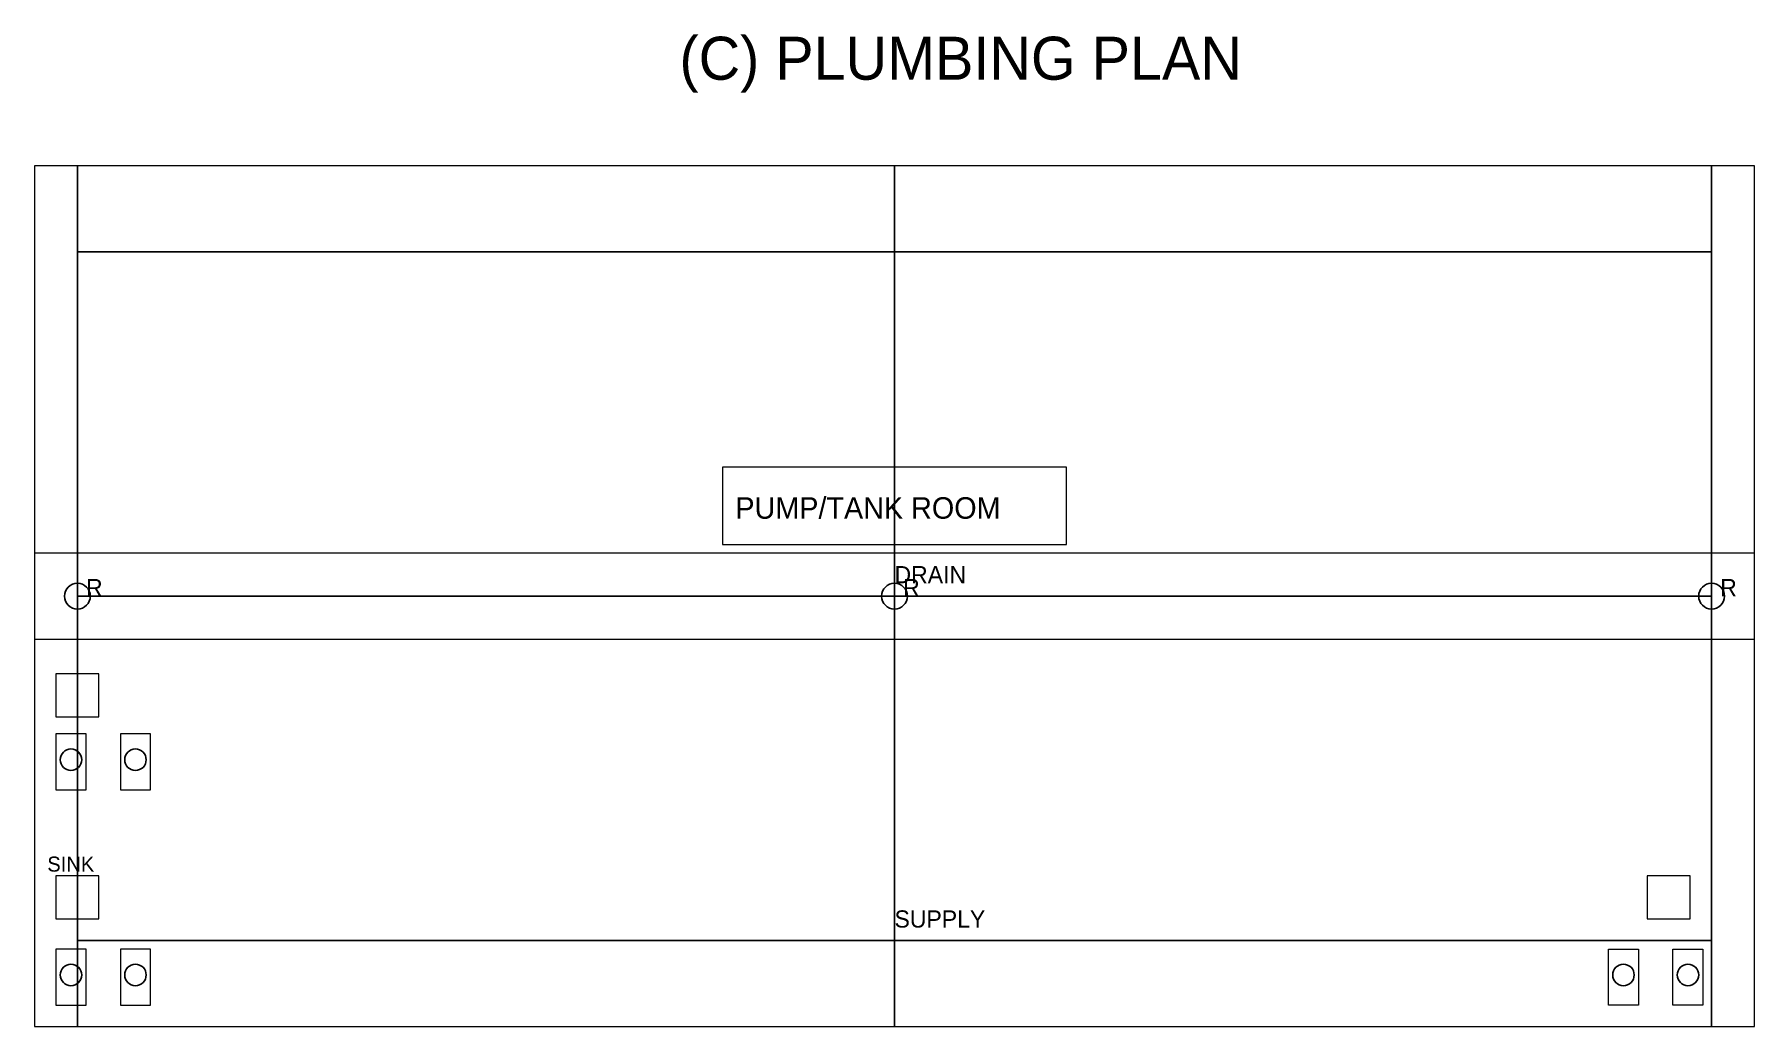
# Model space of a CAD drawing. Header units: metres. Extents: x -4 to 195, y -23 to 23.
# Drawn here: x 100 to 140, y 0 to 23.05 of the extents above; entities that cross this region are included whole.
import ezdxf

# ---------------------------------------------------------------- set-up
doc = ezdxf.new("R2010")
doc.units = ezdxf.units.M
for name, color, linetype in [('P-DRAIN', 6, 'Continuous'), ('P-FIXTURE', 4, 'Continuous'), ('P-RISER', 1, 'Continuous'), ('P-TANK', 3, 'Continuous'), ('P-TEXT', 7, 'Continuous'), ('P-WATER', 5, 'Continuous')]:
    doc.layers.add(name, color=color, linetype=linetype)

msp = doc.modelspace()

# ---------------------------------------------------------------- texts
at = {"layer": 'P-TEXT'}
for s, height, p in [('(C) PLUMBING PLAN', 1, (115, 22)), ('PUMP/TANK ROOM', 0.5, (116.3, 11.8)), ('R', 0.4, (101.2, 10)), ('DRAIN', 0.4, (120, 10.3)), ('R', 0.4, (120.2, 10)), ('R', 0.4, (139.2, 10)), ('SINK', 0.35, (100.3, 3.6)), ('SUPPLY', 0.4, (120, 2.3))]:
    msp.add_text(s, height=height, dxfattribs=at).set_placement(p)

# ---------------------------------------------------------------- linework, layer by layer
at = {"layer": 'P-DRAIN'}
msp.add_line((101, 10), (139, 10), dxfattribs=at)
at = {"layer": 'P-FIXTURE', "lineweight": 0}
for points in [[(100.5, 7.2), (101.5, 7.2), (101.5, 8.2), (100.5, 8.2), (100.5, 7.2)], [(100.5, 5.5), (101.2, 5.5), (101.2, 6.8), (100.5, 6.8), (100.5, 5.5)], [(102, 5.5), (102.7, 5.5), (102.7, 6.8), (102, 6.8), (102, 5.5)], [(100.5, 2.5), (101.5, 2.5), (101.5, 3.5), (100.5, 3.5), (100.5, 2.5)], [(137.5, 2.5), (138.5, 2.5), (138.5, 3.5), (137.5, 3.5), (137.5, 2.5)], [(100.5, 0.5), (101.2, 0.5), (101.2, 1.8), (100.5, 1.8), (100.5, 0.5)], [(102, 0.5), (102.7, 0.5), (102.7, 1.8), (102, 1.8), (102, 0.5)], [(137.3, 0.5), (136.6, 0.5), (136.6, 1.8), (137.3, 1.8), (137.3, 0.5)], [(138.8, 0.5), (138.1, 0.5), (138.1, 1.8), (138.8, 1.8), (138.8, 0.5)]]:
    msp.add_lwpolyline(points, dxfattribs=at)
at = {"layer": 'P-FIXTURE'}
for centre in [(100.85, 6.2), (102.35, 6.2), (100.85, 1.2), (102.35, 1.2), (136.95, 1.2), (138.45, 1.2)]:
    msp.add_circle(centre, 0.25, dxfattribs=at)
at = {"layer": 'P-RISER'}
for p, q in [((101, 0), (101, 20)), ((120, 0), (120, 20)), ((139, 0), (139, 20))]:
    msp.add_line(p, q, dxfattribs=at)
for centre in [(101, 10), (120, 10), (139, 10)]:
    msp.add_circle(centre, 0.3, dxfattribs=at)
at = {"layer": 'P-TANK', "lineweight": 0}
msp.add_lwpolyline([(116, 11.2), (124, 11.2), (124, 13), (116, 13), (116, 11.2)], dxfattribs=at)
at = {"layer": 'P-WATER'}
for p, q in [((101, 18), (139, 18)), ((101, 2), (139, 2))]:
    msp.add_line(p, q, dxfattribs=at)
at = {"layer": 'P-WATER', "lineweight": 0}
for points in [[(100, 0), (140, 0), (140, 20), (100, 20), (100, 0)], [(100, 9), (140, 9), (140, 11), (100, 11), (100, 9)]]:
    msp.add_lwpolyline(points, dxfattribs=at)

msp.set_redraw_order([(e.dxf.handle, doc.entitydb.next_handle()) for e in msp.query("TEXT MTEXT ATTDEF DIMENSION ARC_DIMENSION")])  # texts and dimensions are drawn at this point

doc.saveas('drawing.dxf')
